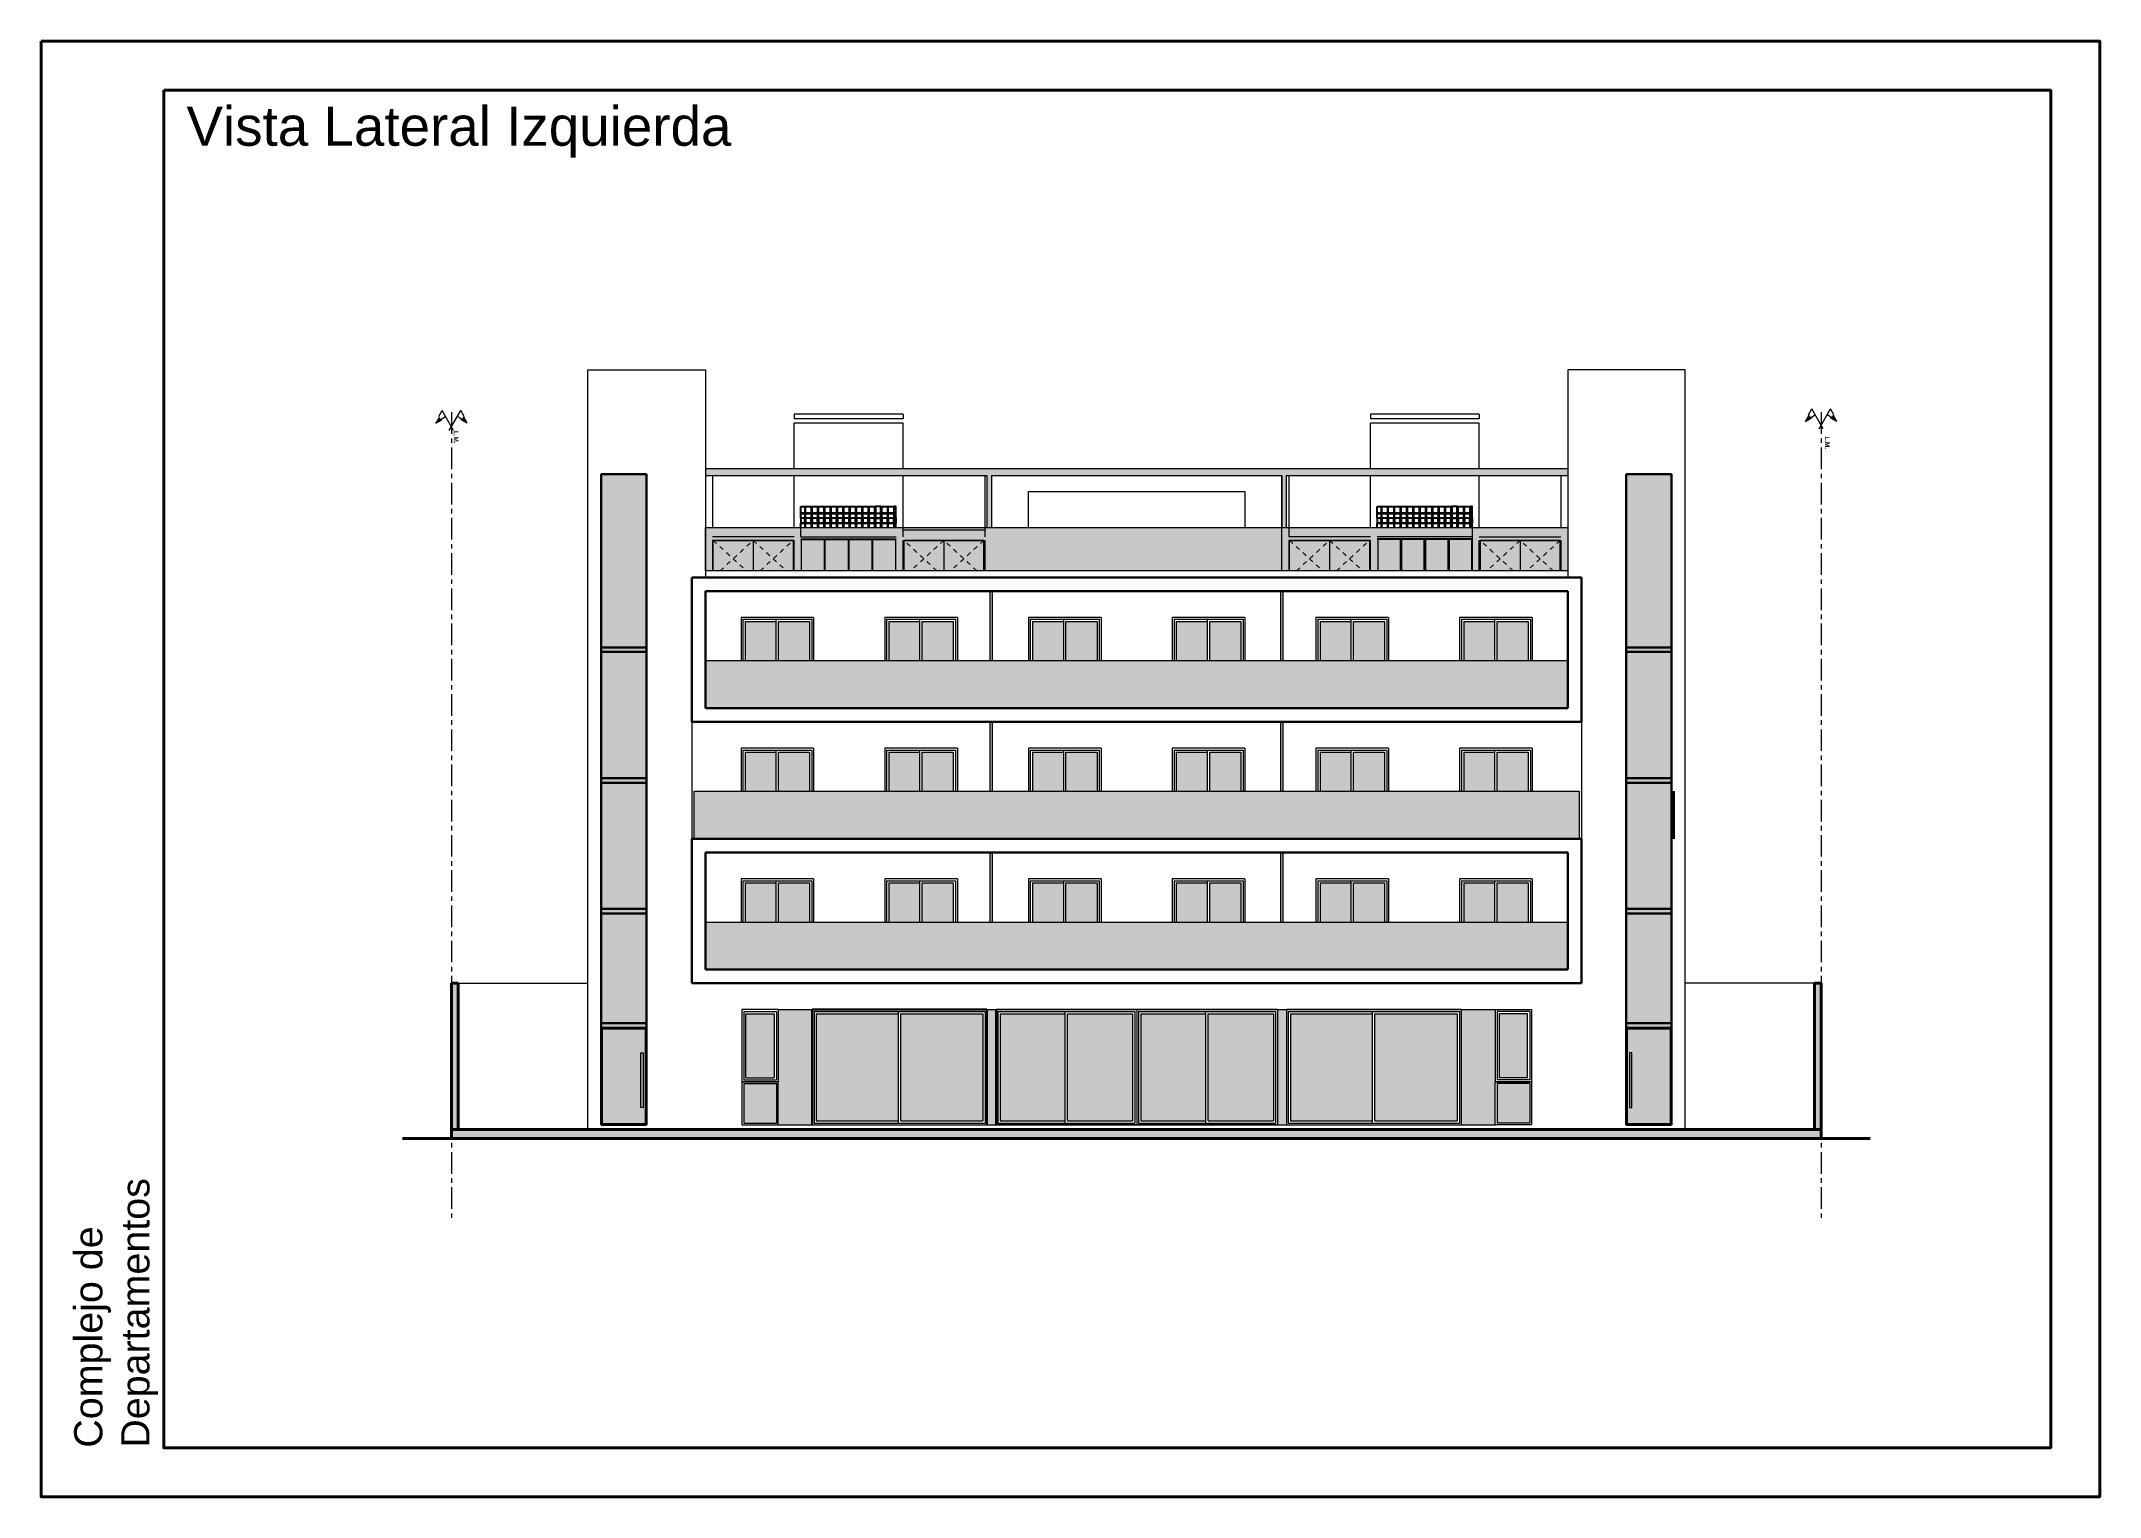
# Model space of a CAD drawing. Header units: millimetres. Extents: x 5985 to 6342, y 1020 to 1088.
# Drawn here: x 5984.6 to 6029.96, y 1054.89 to 1086.97 of the extents above; entities that cross this region are included whole.
import ezdxf

# ---------------------------------------------------------------- set-up
doc = ezdxf.new("R2010")
doc.units = ezdxf.units.MM
doc.linetypes.add('CENTER', pattern=[50.8, 31.75, -6.35, 6.35, -6.35])
doc.linetypes.add('JIS_02_0.7', pattern=[1.35, 0.75, -0.6])
for name, color, linetype, lineweight in [('0.05', 253, 'Continuous', 5), ('02_CIVIL_EXIST', 18, 'Continuous', 30), ('03_CIVIL EXIST A DECLARAR', 6, 'Continuous', 15), ('07_CIVIL VISTAS MEDIA', 251, 'Continuous', 5), ('08_CIVIL VISTAS FINO', 143, 'Continuous', 9), ('09_CIVIL PROYECCIONES', 230, 'Continuous', 5), ('10_CIVIL EJES', 230, 'CENTER', 15), ('12_HATCH', 254, 'Continuous', 9), ('12_TEXTOS', 150, 'Continuous', 40), ('Construccion Seca', 252, 'Continuous', 13), ('MISC MUEBLES', 143, 'Continuous', 9)]:
    doc.layers.add(name, color=color, linetype=linetype, lineweight=lineweight)
doc.layers.add('LADRILLOS', color=6, linetype='Continuous')
doc.styles.add('JDS1', font='GOTHICB.TTF')
doc.styles.add('Swis721 BT', font='swiss.ttf')

msp = doc.modelspace()

# ---------------------------------------------------------------- texts
at = {"layer": '12_TEXTOS', "color": 18, "insert": (5987.8, 1085.526), "char_height": 0.864, "attachment_point": 1, "style": 'Swis721 BT'}
msp.add_mtext_dynamic_manual_height_columns('Vista Lateral Izquierda', width=11.37319, gutter_width=10, heights=[0], dxfattribs=at)
at = {"layer": '12_TEXTOS', "color": 150, "char_height": 0.1, "width": 0.32371, "attachment_point": 7, "rotation": 270, "style": 'JDS1'}
for insert in [(5993.687, 1078.378), (6023.903, 1078.256)]:
    msp.add_mtext('L.M.', dxfattribs=dict(at, insert=insert))
at = {"layer": '12_TEXTOS', "color": 18, "insert": (5985.325, 1055.973), "char_height": 0.62208, "attachment_point": 1, "rotation": 90, "style": 'Swis721 BT'}
msp.add_mtext_dynamic_manual_height_columns('Complejo de Departamentos', width=10.15474, gutter_width=10, heights=[0], dxfattribs=at)

# ---------------------------------------------------------------- blocks, each defined once
blk = doc.blocks.new('vp1')
at = {"layer": '07_CIVIL VISTAS MEDIA'}
for p, q in [((927.12, -19.081), (927.12, -20.031)), ((928.72, -19.081), (927.12, -19.081)), ((928.72, -19.081), (928.72, -20.031))]:
    blk.add_line(p, q, dxfattribs=at)
at = {"layer": '08_CIVIL VISTAS FINO'}
for p, q in [((927.16, -19.121), (928.68, -19.121)), ((927.16, -19.121), (927.16, -20.031)), ((927.21, -19.171), (927.895, -19.171)), ((927.21, -19.171), (927.21, -20.031)), ((927.895, -20.031), (927.895, -19.121)), ((927.945, -19.171), (928.63, -19.171)), ((927.945, -20.031), (927.945, -19.171)), ((928.63, -19.171), (928.63, -20.031)), ((928.68, -19.121), (928.68, -20.031))]:
    blk.add_line(p, q, dxfattribs=at)

# ---------------------------------------------------------------- hatches: boundary and pattern name
at = {"layer": '02_CIVIL_EXIST'}
h = msp.add_hatch(color=251, dxfattribs=at)
h.dxf.hatch_style = 1
h.paths.add_polyline_path([(6005.537, 1074.847), (6005.512, 1074.847), (6005.512, 1073.317), (6005.537, 1073.317)])
h.paths.add_polyline_path([(6005.562, 1074.847), (6005.537, 1074.847), (6005.537, 1073.317), (6005.562, 1073.317)])
h = msp.add_hatch(color=251, dxfattribs=at)
h.dxf.hatch_style = 1
h.paths.add_polyline_path([(6011.937, 1074.847), (6011.912, 1074.847), (6011.912, 1073.317), (6011.937, 1073.317)])
h.paths.add_polyline_path([(6011.962, 1074.847), (6011.937, 1074.847), (6011.937, 1073.317), (6011.962, 1073.317)])
h = msp.add_hatch(color=251, dxfattribs=at)
h.dxf.hatch_style = 1
h.paths.add_polyline_path([(5997.938, 1073.507), (5997.938, 1073.607), (5996.938, 1073.607), (5996.938, 1073.507)])
h = msp.add_hatch(color=251, dxfattribs=at)
h.dxf.hatch_style = 1
h.paths.add_polyline_path([(6019.519, 1073.607), (6020.519, 1073.607), (6020.519, 1073.507), (6019.519, 1073.507)])
h = msp.add_hatch(color=251, dxfattribs=at)
h.dxf.hatch_style = 1
h.paths.add_polyline_path([(6005.537, 1071.967), (6005.512, 1071.967), (6005.512, 1070.437), (6005.537, 1070.437)])
h.paths.add_polyline_path([(6005.562, 1071.967), (6005.537, 1071.967), (6005.537, 1070.437), (6005.562, 1070.437)])
h = msp.add_hatch(color=251, dxfattribs=at)
h.dxf.hatch_style = 1
h.paths.add_polyline_path([(6011.937, 1071.967), (6011.912, 1071.967), (6011.912, 1070.437), (6011.937, 1070.437)])
h.paths.add_polyline_path([(6011.962, 1071.967), (6011.937, 1071.967), (6011.937, 1070.437), (6011.962, 1070.437)])
h = msp.add_hatch(color=251, dxfattribs=at)
h.dxf.hatch_style = 1
h.paths.add_polyline_path([(5997.938, 1070.727), (5996.938, 1070.727), (5996.938, 1070.627), (5997.938, 1070.627)])
h = msp.add_hatch(color=251, dxfattribs=at)
h.dxf.hatch_style = 1
h.paths.add_polyline_path([(6019.519, 1070.727), (6020.519, 1070.727), (6020.519, 1070.627), (6019.519, 1070.627)])
h = msp.add_hatch(color=251, dxfattribs=at)
h.dxf.hatch_style = 1
h.paths.add_polyline_path([(6005.537, 1069.087), (6005.512, 1069.087), (6005.512, 1067.557), (6005.537, 1067.557)])
h.paths.add_polyline_path([(6005.562, 1069.087), (6005.537, 1069.087), (6005.537, 1067.557), (6005.562, 1067.557)])
h = msp.add_hatch(color=251, dxfattribs=at)
h.dxf.hatch_style = 1
h.paths.add_polyline_path([(6011.937, 1069.087), (6011.912, 1069.087), (6011.912, 1067.557), (6011.937, 1067.557)])
h.paths.add_polyline_path([(6011.962, 1069.087), (6011.937, 1069.087), (6011.937, 1067.557), (6011.962, 1067.557)])
h = msp.add_hatch(color=251, dxfattribs=at)
h.dxf.hatch_style = 1
h.paths.add_polyline_path([(5997.938, 1067.747), (5997.938, 1067.847), (5996.938, 1067.847), (5996.938, 1067.747)])
h = msp.add_hatch(color=251, dxfattribs=at)
h.dxf.hatch_style = 1
h.paths.add_polyline_path([(6020.519, 1067.747), (6020.519, 1067.847), (6019.519, 1067.847), (6019.519, 1067.747)])
h = msp.add_hatch(color=251, dxfattribs=at)
h.dxf.hatch_style = 1
h.paths.add_polyline_path([(6000.838, 1064.037), (6000.838, 1063.087), (6001.588, 1063.087), (6001.588, 1065.627), (6000.838, 1065.627)])
h = msp.add_hatch(color=251, dxfattribs=at)
h.dxf.hatch_style = 1
h.paths.add_polyline_path([(6005.638, 1065.627), (6005.438, 1065.627), (6005.438, 1063.087), (6005.638, 1063.087)])
h = msp.add_hatch(color=251, dxfattribs=at)
h.dxf.hatch_style = 1
h.paths.add_polyline_path([(6012.036, 1065.627), (6011.838, 1065.627), (6011.838, 1063.087), (6012.036, 1063.087)])
h = msp.add_hatch(color=251, dxfattribs=at)
h.dxf.hatch_style = 1
h.paths.add_polyline_path([(6015.886, 1063.087), (6016.636, 1063.087), (6016.636, 1064.037), (6016.636, 1065.627), (6015.886, 1065.627)])
h = msp.add_hatch(color=251, dxfattribs=at)
h.dxf.hatch_style = 1
h.paths.add_polyline_path([(5997.938, 1065.327), (5996.938, 1065.327), (5996.938, 1065.227), (5997.938, 1065.227)])
h = msp.add_hatch(color=251, dxfattribs=at)
h.dxf.hatch_style = 1
h.paths.add_polyline_path([(6020.519, 1065.227), (6020.519, 1065.327), (6019.519, 1065.327), (6019.519, 1065.227)])
h = msp.add_hatch(color=251, dxfattribs=at)
h.dxf.hatch_style = 1
h.paths.add_polyline_path([(5997.862, 1064.673), (5997.812, 1064.673), (5997.812, 1063.473), (5997.862, 1063.473)])
h = msp.add_hatch(color=251, dxfattribs=at)
h.dxf.hatch_style = 1
h.paths.add_polyline_path([(6019.595, 1063.473), (6019.645, 1063.473), (6019.645, 1064.673), (6019.595, 1064.673)])
at = {"layer": '03_CIVIL EXIST A DECLARAR'}
h = msp.add_hatch(color=251, dxfattribs=at)
h.dxf.hatch_style = 1
h.paths.add_polyline_path([(6018.236, 1077.547), (5999.238, 1077.547), (5999.238, 1077.397), (6005.436, 1077.397), (6005.436, 1076.247), (6005.536, 1076.247), (6005.536, 1077.397), (6011.933, 1077.397), (6011.933, 1076.247), (6012.033, 1076.247), (6012.033, 1077.397), (6018.236, 1077.397)])
at = {"layer": '07_CIVIL VISTAS MEDIA'}
h = msp.add_hatch(color=18, dxfattribs=at)
h.dxf.hatch_style = 1
h.paths.add_polyline_path([(5993.638, 1062.987), (5993.788, 1062.987), (5993.788, 1066.207), (5993.638, 1066.207)])
h.paths.add_polyline_path([(6023.819, 1066.207), (6023.669, 1066.207), (6023.669, 1062.987), (6023.819, 1062.987)])
h = msp.add_hatch(color=18, dxfattribs=at)
h.dxf.hatch_style = 1
h.paths.add_polyline_path([(6023.819, 1062.987), (5993.638, 1062.987), (5993.638, 1062.787), (6023.819, 1062.787)])
at = {"layer": '12_HATCH', "linetype": 'ByBlock', "lineweight": 9}
h = msp.add_hatch(dxfattribs=at)
h.set_pattern_fill('LINE', color=256, scale=0.09375, angle=420, style=0)
h.set_pattern_definition([(120, (6017.79526, 1497.655313), (0.0101487352, 0.005859375), [])])
h.paths.add_polyline_path([(5993.368, 1078.679), (5993.396, 1078.63), (5993.417, 1078.643), (5993.427, 1078.626), (5993.292, 1078.549)])
h = msp.add_hatch(dxfattribs=at)
h.set_pattern_fill('LINE', color=256, scale=0.09375, angle=420, style=0)
h.set_pattern_definition([(60, (5944.101842, 1497.655313), (-0.0101487352, 0.005859375), [])])
h.paths.add_polyline_path([(5993.983, 1078.549), (5993.849, 1078.626), (5993.858, 1078.643), (5993.88, 1078.63), (5993.908, 1078.679)])
h = msp.add_hatch(dxfattribs=at)
h.set_pattern_fill('LINE', color=256, scale=0.09375, angle=600, style=0)
h.set_pattern_definition([(240, (6073.355361, 656.3911), (0.0101487352, -0.005859375), [])])
h.paths.add_polyline_path([(6023.474, 1078.585), (6023.608, 1078.663), (6023.599, 1078.679), (6023.577, 1078.667), (6023.549, 1078.715)])
h = msp.add_hatch(dxfattribs=at)
h.set_pattern_fill('LINE', color=256, scale=0.09375, angle=600, style=0)
h.set_pattern_definition([(300, (5999.661942, 656.3911), (-0.0101487352, -0.005859375), [])])
h.paths.add_polyline_path([(6024.09, 1078.715), (6024.061, 1078.667), (6024.04, 1078.679), (6024.03, 1078.663), (6024.165, 1078.585)])
at = {"layer": '12_HATCH'}
h = msp.add_hatch(color=143, dxfattribs=at)
h.dxf.hatch_style = 1
h.paths.add_polyline_path([(5996.938, 1073.607), (5997.938, 1073.607), (5997.938, 1077.427), (5996.938, 1077.427)])
h = msp.add_hatch(color=143, dxfattribs=at)
h.dxf.hatch_style = 1
h.paths.add_polyline_path([(6019.519, 1073.607), (6020.519, 1073.607), (6020.519, 1077.427), (6019.519, 1077.427)])
h = msp.add_hatch(color=143, dxfattribs=at)
h.dxf.hatch_style = 1
h.paths.add_polyline_path([(6018.236, 1075.297), (6018.236, 1076.247), (5999.238, 1076.247), (5999.238, 1075.297)])
h = msp.add_hatch(color=143, dxfattribs=at)
h.dxf.hatch_style = 1
h.paths.add_polyline_path([(6000.794, 1074.177), (6000.109, 1074.177), (6000.109, 1073.317), (6000.794, 1073.317)])
h = msp.add_hatch(color=143, dxfattribs=at)
h.dxf.hatch_style = 1
h.paths.add_polyline_path([(6001.529, 1074.177), (6000.844, 1074.177), (6000.844, 1073.317), (6001.529, 1073.317)])
h = msp.add_hatch(color=143, dxfattribs=at)
h.dxf.hatch_style = 1
h.paths.add_polyline_path([(6003.961, 1074.177), (6003.276, 1074.177), (6003.276, 1073.317), (6003.961, 1073.317)])
h = msp.add_hatch(color=143, dxfattribs=at)
h.dxf.hatch_style = 1
h.paths.add_polyline_path([(6004.696, 1074.177), (6004.011, 1074.177), (6004.011, 1073.317), (6004.696, 1073.317)])
h = msp.add_hatch(color=143, dxfattribs=at)
h.dxf.hatch_style = 1
h.paths.add_polyline_path([(6007.128, 1074.177), (6006.443, 1074.177), (6006.443, 1073.317), (6007.128, 1073.317)])
h = msp.add_hatch(color=143, dxfattribs=at)
h.dxf.hatch_style = 1
h.paths.add_polyline_path([(6007.863, 1074.177), (6007.178, 1074.177), (6007.178, 1073.317), (6007.863, 1073.317)])
h = msp.add_hatch(color=143, dxfattribs=at)
h.dxf.hatch_style = 1
h.paths.add_polyline_path([(6010.295, 1074.177), (6009.61, 1074.177), (6009.61, 1073.317), (6010.295, 1073.317)])
h = msp.add_hatch(color=143, dxfattribs=at)
h.dxf.hatch_style = 1
h.paths.add_polyline_path([(6011.03, 1074.177), (6010.345, 1074.177), (6010.345, 1073.317), (6011.03, 1073.317)])
h = msp.add_hatch(color=143, dxfattribs=at)
h.dxf.hatch_style = 1
h.paths.add_polyline_path([(6013.462, 1074.177), (6012.777, 1074.177), (6012.777, 1073.317), (6013.462, 1073.317)])
h = msp.add_hatch(color=143, dxfattribs=at)
h.dxf.hatch_style = 1
h.paths.add_polyline_path([(6014.197, 1074.177), (6013.512, 1074.177), (6013.512, 1073.317), (6014.197, 1073.317)])
h = msp.add_hatch(color=143, dxfattribs=at)
h.dxf.hatch_style = 1
h.paths.add_polyline_path([(6016.627, 1074.177), (6015.942, 1074.177), (6015.942, 1073.317), (6016.627, 1073.317)])
h = msp.add_hatch(color=143, dxfattribs=at)
h.dxf.hatch_style = 1
h.paths.add_polyline_path([(6017.362, 1074.177), (6016.677, 1074.177), (6016.677, 1073.317), (6017.362, 1073.317)])
h = msp.add_hatch(color=143, dxfattribs=at)
h.dxf.hatch_style = 1
h.paths.add_polyline_path([(5997.938, 1073.507), (5996.938, 1073.507), (5996.938, 1071.967), (5996.938, 1070.727), (5997.938, 1070.727)])
h = msp.add_hatch(color=143, dxfattribs=at)
h.dxf.hatch_style = 1
h.paths.add_polyline_path([(5999.236, 1073.317), (5999.236, 1072.267), (6018.236, 1072.267), (6018.236, 1073.317)])
h = msp.add_hatch(color=143, dxfattribs=at)
h.dxf.hatch_style = 1
h.paths.add_polyline_path([(6019.519, 1073.507), (6020.519, 1073.507), (6020.519, 1071.967), (6020.519, 1070.727), (6019.519, 1070.727)])
h = msp.add_hatch(color=143, dxfattribs=at)
h.dxf.hatch_style = 1
h.paths.add_polyline_path([(6000.794, 1071.297), (6000.109, 1071.297), (6000.109, 1070.437), (6000.794, 1070.437)])
h = msp.add_hatch(color=143, dxfattribs=at)
h.dxf.hatch_style = 1
h.paths.add_polyline_path([(6001.529, 1071.297), (6000.844, 1071.297), (6000.844, 1070.437), (6001.529, 1070.437)])
h = msp.add_hatch(color=143, dxfattribs=at)
h.dxf.hatch_style = 1
h.paths.add_polyline_path([(6003.961, 1071.297), (6003.276, 1071.297), (6003.276, 1070.437), (6003.961, 1070.437)])
h = msp.add_hatch(color=143, dxfattribs=at)
h.dxf.hatch_style = 1
h.paths.add_polyline_path([(6004.696, 1071.297), (6004.011, 1071.297), (6004.011, 1070.437), (6004.696, 1070.437)])
h = msp.add_hatch(color=143, dxfattribs=at)
h.dxf.hatch_style = 1
h.paths.add_polyline_path([(6007.128, 1071.297), (6006.443, 1071.297), (6006.443, 1070.437), (6007.128, 1070.437)])
h = msp.add_hatch(color=143, dxfattribs=at)
h.dxf.hatch_style = 1
h.paths.add_polyline_path([(6007.863, 1071.297), (6007.178, 1071.297), (6007.178, 1070.437), (6007.863, 1070.437)])
h = msp.add_hatch(color=143, dxfattribs=at)
h.dxf.hatch_style = 1
h.paths.add_polyline_path([(6010.295, 1071.297), (6009.61, 1071.297), (6009.61, 1070.437), (6010.295, 1070.437)])
h = msp.add_hatch(color=143, dxfattribs=at)
h.dxf.hatch_style = 1
h.paths.add_polyline_path([(6011.03, 1071.297), (6010.345, 1071.297), (6010.345, 1070.437), (6011.03, 1070.437)])
h = msp.add_hatch(color=143, dxfattribs=at)
h.dxf.hatch_style = 1
h.paths.add_polyline_path([(6013.462, 1071.297), (6012.777, 1071.297), (6012.777, 1070.437), (6013.462, 1070.437)])
h = msp.add_hatch(color=143, dxfattribs=at)
h.dxf.hatch_style = 1
h.paths.add_polyline_path([(6014.197, 1071.297), (6013.512, 1071.297), (6013.512, 1070.437), (6014.197, 1070.437)])
h = msp.add_hatch(color=143, dxfattribs=at)
h.dxf.hatch_style = 1
h.paths.add_polyline_path([(6016.627, 1071.297), (6015.942, 1071.297), (6015.942, 1070.437), (6016.627, 1070.437)])
h = msp.add_hatch(color=143, dxfattribs=at)
h.dxf.hatch_style = 1
h.paths.add_polyline_path([(6017.362, 1071.297), (6016.677, 1071.297), (6016.677, 1070.437), (6017.362, 1070.437)])
h = msp.add_hatch(color=143, dxfattribs=at)
h.dxf.hatch_style = 1
h.paths.add_polyline_path([(5996.938, 1067.847), (5997.938, 1067.847), (5997.938, 1070.627), (5996.938, 1070.627)])
h = msp.add_hatch(color=143, dxfattribs=at)
h.dxf.hatch_style = 1
h.paths.add_polyline_path([(6020.519, 1070.627), (6019.519, 1070.627), (6019.519, 1067.847), (6020.519, 1067.847)])
h = msp.add_hatch(color=143, dxfattribs=at)
h.dxf.hatch_style = 1
h.paths.add_polyline_path([(6018.486, 1070.437), (5998.986, 1070.437), (5998.986, 1069.387), (6018.486, 1069.387)])
h = msp.add_hatch(color=143, dxfattribs=at)
h.dxf.hatch_style = 1
h.paths.add_polyline_path([(6000.794, 1068.417), (6000.109, 1068.417), (6000.109, 1067.557), (6000.794, 1067.557)])
h = msp.add_hatch(color=143, dxfattribs=at)
h.dxf.hatch_style = 1
h.paths.add_polyline_path([(6001.529, 1068.417), (6000.844, 1068.417), (6000.844, 1067.557), (6001.529, 1067.557)])
h = msp.add_hatch(color=143, dxfattribs=at)
h.dxf.hatch_style = 1
h.paths.add_polyline_path([(6003.961, 1068.417), (6003.276, 1068.417), (6003.276, 1067.557), (6003.961, 1067.557)])
h = msp.add_hatch(color=143, dxfattribs=at)
h.dxf.hatch_style = 1
h.paths.add_polyline_path([(6004.696, 1068.417), (6004.011, 1068.417), (6004.011, 1067.557), (6004.696, 1067.557)])
h = msp.add_hatch(color=143, dxfattribs=at)
h.dxf.hatch_style = 1
h.paths.add_polyline_path([(6007.128, 1068.417), (6006.443, 1068.417), (6006.443, 1067.557), (6007.128, 1067.557)])
h = msp.add_hatch(color=143, dxfattribs=at)
h.dxf.hatch_style = 1
h.paths.add_polyline_path([(6007.863, 1068.417), (6007.178, 1068.417), (6007.178, 1067.557), (6007.863, 1067.557)])
h = msp.add_hatch(color=143, dxfattribs=at)
h.dxf.hatch_style = 1
h.paths.add_polyline_path([(6010.295, 1068.417), (6009.61, 1068.417), (6009.61, 1067.557), (6010.295, 1067.557)])
h = msp.add_hatch(color=143, dxfattribs=at)
h.dxf.hatch_style = 1
h.paths.add_polyline_path([(6011.03, 1068.417), (6010.345, 1068.417), (6010.345, 1067.557), (6011.03, 1067.557)])
h = msp.add_hatch(color=143, dxfattribs=at)
h.dxf.hatch_style = 1
h.paths.add_polyline_path([(6013.462, 1068.417), (6012.777, 1068.417), (6012.777, 1067.557), (6013.462, 1067.557)])
h = msp.add_hatch(color=143, dxfattribs=at)
h.dxf.hatch_style = 1
h.paths.add_polyline_path([(6014.197, 1068.417), (6013.512, 1068.417), (6013.512, 1067.557), (6014.197, 1067.557)])
h = msp.add_hatch(color=143, dxfattribs=at)
h.dxf.hatch_style = 1
h.paths.add_polyline_path([(6016.627, 1068.417), (6015.942, 1068.417), (6015.942, 1067.557), (6016.627, 1067.557)])
h = msp.add_hatch(color=143, dxfattribs=at)
h.dxf.hatch_style = 1
h.paths.add_polyline_path([(6017.362, 1068.417), (6016.677, 1068.417), (6016.677, 1067.557), (6017.362, 1067.557)])
h = msp.add_hatch(color=143, dxfattribs=at)
h.dxf.hatch_style = 1
h.paths.add_polyline_path([(5996.938, 1065.327), (5997.938, 1065.327), (5997.938, 1067.747), (5996.938, 1067.747)])
h = msp.add_hatch(color=143, dxfattribs=at)
h.dxf.hatch_style = 1
h.paths.add_polyline_path([(6018.236, 1067.557), (5999.236, 1067.557), (5999.236, 1066.507), (6018.236, 1066.507)])
h = msp.add_hatch(color=143, dxfattribs=at)
h.dxf.hatch_style = 1
h.paths.add_polyline_path([(6020.519, 1067.747), (6019.519, 1067.747), (6019.519, 1065.327), (6020.519, 1065.327)])
h = msp.add_hatch(color=143, dxfattribs=at)
h.dxf.hatch_style = 1
h.paths.add_polyline_path([(6000.748, 1065.537), (6000.123, 1065.537), (6000.123, 1064.127), (6000.748, 1064.127)])
h = msp.add_hatch(color=143, dxfattribs=at)
h.dxf.hatch_style = 1
h.paths.add_polyline_path([(6001.678, 1063.177), (6003.488, 1063.177), (6003.488, 1065.537), (6001.678, 1065.537)])
h = msp.add_hatch(color=143, dxfattribs=at)
h.dxf.hatch_style = 1
h.paths.add_polyline_path([(6005.348, 1065.537), (6003.538, 1065.537), (6003.538, 1063.177), (6005.348, 1063.177)])
h = msp.add_hatch(color=143, dxfattribs=at)
h.dxf.hatch_style = 1
h.paths.add_polyline_path([(6007.163, 1065.537), (6005.728, 1065.537), (6005.728, 1063.177), (6007.163, 1063.177)])
h = msp.add_hatch(color=143, dxfattribs=at)
h.dxf.hatch_style = 1
h.paths.add_polyline_path([(6007.213, 1063.177), (6008.648, 1063.177), (6008.648, 1065.537), (6007.213, 1065.537)])
h = msp.add_hatch(color=143, dxfattribs=at)
h.dxf.hatch_style = 1
h.paths.add_polyline_path([(6010.263, 1065.537), (6008.828, 1065.537), (6008.828, 1063.177), (6010.263, 1063.177)])
h = msp.add_hatch(color=143, dxfattribs=at)
h.dxf.hatch_style = 1
h.paths.add_polyline_path([(6010.313, 1063.177), (6011.748, 1063.177), (6011.748, 1065.537), (6010.313, 1065.537)])
h = msp.add_hatch(color=143, dxfattribs=at)
h.dxf.hatch_style = 1
h.paths.add_polyline_path([(6012.126, 1063.177), (6013.936, 1063.177), (6013.936, 1065.537), (6012.126, 1065.537)])
h = msp.add_hatch(color=143, dxfattribs=at)
h.dxf.hatch_style = 1
h.paths.add_polyline_path([(6015.796, 1065.537), (6013.986, 1065.537), (6013.986, 1063.177), (6015.796, 1063.177)])
h = msp.add_hatch(color=143, dxfattribs=at)
h.dxf.hatch_style = 1
h.paths.add_polyline_path([(6017.351, 1065.537), (6016.726, 1065.537), (6016.726, 1064.127), (6017.351, 1064.127)])
h = msp.add_hatch(color=143, dxfattribs=at)
h.dxf.hatch_style = 1
h.paths.add_polyline_path([(5996.951, 1063.101), (5997.919, 1063.101), (5997.919, 1065.212), (5996.951, 1065.212)])
h.paths.add_polyline_path([(5997.812, 1064.673), (5997.862, 1064.673), (5997.862, 1063.473), (5997.812, 1063.473)], flags=16)
h = msp.add_hatch(color=143, dxfattribs=at)
h.dxf.hatch_style = 1
h.paths.add_polyline_path([(6020.506, 1065.212), (6019.538, 1065.212), (6019.538, 1063.101), (6020.506, 1063.101)])
h.paths.add_polyline_path([(6019.645, 1063.473), (6019.595, 1063.473), (6019.595, 1064.673), (6019.645, 1064.673)], flags=16)
h = msp.add_hatch(color=143, dxfattribs=at)
h.dxf.hatch_style = 1
h.paths.add_polyline_path([(6000.798, 1063.127), (6000.798, 1063.997), (6000.078, 1063.997), (6000.078, 1063.127)])
h = msp.add_hatch(color=143, dxfattribs=at)
h.dxf.hatch_style = 1
h.paths.add_polyline_path([(6017.396, 1063.997), (6016.676, 1063.997), (6016.676, 1063.127), (6017.396, 1063.127)])

# ---------------------------------------------------------------- linework, layer by layer
at = {"layer": '0.05'}
for p, q in [((6003.588, 1078.747), (6001.188, 1078.747)), ((6001.188, 1078.747), (6001.188, 1078.647)), ((6003.588, 1078.747), (6003.588, 1078.647)), ((6016.286, 1078.747), (6013.886, 1078.747)), ((6013.886, 1078.747), (6013.886, 1078.647)), ((6016.286, 1078.747), (6016.286, 1078.647)), ((6003.588, 1078.647), (6001.188, 1078.647)), ((6001.188, 1077.547), (6001.188, 1078.547)), ((6003.588, 1078.547), (6001.188, 1078.547)), ((6003.588, 1077.547), (6003.588, 1078.547)), ((6016.286, 1078.647), (6013.886, 1078.647)), ((6013.886, 1077.547), (6013.886, 1078.547)), ((6016.286, 1078.547), (6013.886, 1078.547)), ((6016.286, 1077.547), (6016.286, 1078.547)), ((5999.388, 1077.397), (5999.388, 1076.247)), ((6001.188, 1076.247), (6001.188, 1077.397)), ((6003.588, 1076.047), (6003.588, 1077.397)), ((6003.588, 1076.247), (6003.588, 1077.397)), ((6013.886, 1076.247), (6013.886, 1077.397)), ((6013.886, 1076.247), (6013.886, 1077.397)), ((6016.286, 1076.247), (6016.286, 1077.397)), ((6018.086, 1077.397), (6018.086, 1076.247)), ((6001.338, 1076.247), (6001.338, 1076.712)), ((6001.338, 1076.047), (6001.338, 1076.712)), ((6014.036, 1076.247), (6014.036, 1076.712)), ((6016.136, 1075.297), (6016.136, 1076.712)), ((6016.136, 1076.247), (6016.136, 1076.712)), ((6005.512, 1073.317), (6005.512, 1074.847)), ((6005.562, 1073.317), (6005.562, 1074.847)), ((6011.912, 1073.317), (6011.912, 1074.847)), ((6011.962, 1073.317), (6011.962, 1074.847)), ((6005.512, 1070.437), (6005.512, 1071.967)), ((6005.562, 1070.437), (6005.562, 1071.967)), ((6011.912, 1070.437), (6011.912, 1071.967)), ((6011.962, 1070.437), (6011.962, 1071.967)), ((6005.512, 1067.557), (6005.512, 1069.087)), ((6005.562, 1067.557), (6005.562, 1069.087)), ((6011.912, 1067.557), (6011.912, 1069.087)), ((6011.962, 1067.557), (6011.962, 1069.087)), ((5993.788, 1066.207), (5996.638, 1066.207)), ((6023.669, 1066.207), (6020.819, 1066.207))]:
    msp.add_line(p, q, dxfattribs=at)
for points in [[(6001.338, 1076.712), (6003.438, 1076.712)], [(6016.136, 1076.712), (6014.036, 1076.712)]]:
    msp.add_lwpolyline(points, dxfattribs=at)
at = {"layer": '02_CIVIL_EXIST'}
for p, q in [((5997.938, 1077.427), (5996.938, 1077.427)), ((5996.938, 1077.427), (5996.938, 1063.087)), ((5997.938, 1063.087), (5997.938, 1077.427)), ((6019.519, 1063.087), (6019.519, 1077.427)), ((6019.519, 1077.427), (6020.519, 1077.427)), ((6020.519, 1077.427), (6020.519, 1063.087)), ((5996.938, 1075.147), (5996.938, 1071.967)), ((5998.936, 1075.147), (6018.436, 1075.147)), ((5998.936, 1075.147), (5998.936, 1071.967)), ((5999.286, 1075.147), (6018.536, 1075.147)), ((6018.536, 1075.147), (6018.536, 1071.967)), ((6020.519, 1075.147), (6020.519, 1071.967)), ((5999.236, 1074.847), (5999.236, 1072.267)), ((5999.236, 1074.847), (6018.236, 1074.847)), ((6018.236, 1074.847), (6018.236, 1072.267)), ((5997.938, 1073.607), (5996.938, 1073.607)), ((5996.938, 1073.507), (5997.938, 1073.507)), ((6019.519, 1073.607), (6020.519, 1073.607)), ((6020.519, 1073.507), (6019.519, 1073.507)), ((5998.936, 1071.967), (6018.536, 1071.967)), ((5999.236, 1072.267), (6018.236, 1072.267)), ((5997.938, 1070.727), (5996.938, 1070.727)), ((5996.938, 1070.627), (5997.938, 1070.627)), ((6019.519, 1070.727), (6020.519, 1070.727)), ((6020.519, 1070.627), (6019.519, 1070.627)), ((6020.569, 1070.437), (6020.569, 1069.387)), ((5996.938, 1066.207), (5996.938, 1069.387)), ((5998.936, 1069.387), (5998.936, 1066.207)), ((5998.936, 1069.387), (6018.536, 1069.387)), ((6018.536, 1069.387), (6018.536, 1066.207)), ((6020.519, 1066.207), (6020.519, 1069.387)), ((5999.236, 1069.087), (5999.236, 1066.507)), ((5999.236, 1069.087), (6018.236, 1069.087)), ((6018.236, 1069.087), (6018.236, 1066.507)), ((5997.938, 1067.847), (5996.938, 1067.847)), ((6019.519, 1067.847), (6020.519, 1067.847)), ((5996.938, 1067.747), (5997.938, 1067.747)), ((6020.519, 1067.747), (6019.519, 1067.747)), ((5999.236, 1066.507), (6018.236, 1066.507)), ((5998.936, 1066.207), (6018.536, 1066.207)), ((6001.588, 1063.087), (6001.588, 1065.627)), ((6001.588, 1065.627), (6005.438, 1065.627)), ((6005.438, 1065.627), (6005.438, 1063.087)), ((6005.638, 1065.627), (6005.638, 1063.087)), ((5997.938, 1065.327), (5996.938, 1065.327)), ((5996.938, 1065.227), (5997.938, 1065.227)), ((6019.519, 1065.327), (6020.519, 1065.327)), ((6020.519, 1065.227), (6019.519, 1065.227)), ((5996.938, 1063.087), (5997.938, 1063.087)), ((6020.519, 1063.087), (6019.519, 1063.087)), ((6019.936, 1062.987), (6023.819, 1062.987))]:
    msp.add_line(p, q, dxfattribs=at)
at = {"layer": '02_CIVIL_EXIST', "lineweight": 40}
for p, q in [((5993.638, 1062.787), (5993.638, 1066.207)), ((5993.788, 1066.207), (5993.638, 1066.207)), ((5993.788, 1062.987), (5993.788, 1066.207)), ((6023.669, 1062.987), (6023.669, 1066.207)), ((6023.669, 1066.207), (6023.819, 1066.207)), ((6023.819, 1062.787), (6023.819, 1066.207)), ((5992.557, 1062.787), (6024.9, 1062.787)), ((5993.638, 1062.987), (6023.819, 1062.987)), ((5993.638, 1062.987), (5993.638, 1062.787)), ((6023.819, 1062.787), (6023.819, 1062.987))]:
    msp.add_line(p, q, dxfattribs=at)
for points in [[(5984.598, 1086.967), (6029.958, 1086.967), (6029.958, 1054.891), (5984.598, 1054.891)], [(5987.298, 1085.887), (6028.878, 1085.887), (6028.878, 1055.971), (5987.298, 1055.971)]]:
    msp.add_lwpolyline(points, close=True, dxfattribs=at)
at = {"layer": '02_CIVIL_EXIST'}
for points in [[(5996.951, 1065.212), (5997.919, 1065.212), (5997.919, 1063.101), (5996.951, 1063.101)], [(6020.506, 1065.212), (6019.538, 1065.212), (6019.538, 1063.101), (6020.506, 1063.101)], [(6020.506, 1065.212), (6019.538, 1065.212), (6019.538, 1063.101), (6020.506, 1063.101)]]:
    msp.add_lwpolyline(points, close=True, dxfattribs=at)
at = {"layer": '03_CIVIL EXIST A DECLARAR'}
for p, q in [((5999.238, 1077.547), (6018.236, 1077.547)), ((5999.238, 1077.397), (6005.436, 1077.397)), ((6005.436, 1077.397), (6005.436, 1076.247)), ((6005.536, 1077.397), (6011.933, 1077.397)), ((6005.536, 1077.397), (6005.536, 1076.247)), ((6011.933, 1077.397), (6011.933, 1076.247)), ((6012.033, 1077.397), (6018.236, 1077.397)), ((6012.033, 1077.397), (6012.033, 1076.247)), ((5999.236, 1073.317), (6018.236, 1073.317)), ((5998.936, 1071.967), (5998.936, 1069.387)), ((6018.536, 1071.967), (6018.536, 1069.387)), ((6020.519, 1071.967), (6020.519, 1069.387)), ((5998.986, 1069.387), (5998.986, 1070.437)), ((5998.986, 1070.437), (6018.486, 1070.437)), ((6018.486, 1070.437), (6018.486, 1069.387)), ((5999.236, 1067.557), (6018.236, 1067.557))]:
    msp.add_line(p, q, dxfattribs=at)
msp.add_lwpolyline([(5999.238, 1076.247), (6018.236, 1076.247), (6018.236, 1075.297), (5999.238, 1075.297)], close=True, dxfattribs=at)
at = {"layer": '07_CIVIL VISTAS MEDIA'}
for p, q in [((5996.638, 1079.727), (5999.238, 1079.727)), ((5996.638, 1079.727), (5996.638, 1062.987)), ((5999.238, 1079.727), (5999.238, 1075.147)), ((6020.819, 1079.727), (6018.236, 1079.727)), ((6018.236, 1079.727), (6018.236, 1075.147)), ((6020.819, 1062.987), (6020.819, 1079.727)), ((6005.388, 1077.397), (6005.388, 1076.047)), ((6011.933, 1075.297), (6011.933, 1077.397)), ((6012.086, 1077.397), (6012.086, 1076.047)), ((6006.353, 1076.247), (6006.353, 1077.047)), ((6006.353, 1077.047), (6011.12, 1077.047)), ((6011.12, 1077.047), (6011.12, 1076.247)), ((6003.438, 1076.247), (6003.438, 1076.712)), ((6001.188, 1076.047), (5999.388, 1076.047)), ((6001.188, 1075.967), (5999.388, 1075.967)), ((5999.388, 1075.967), (5999.388, 1075.297)), ((6001.188, 1075.297), (6001.188, 1075.967)), ((6001.338, 1076.047), (6003.438, 1076.047)), ((6001.338, 1075.997), (6003.438, 1075.997)), ((6002.913, 1075.997), (6002.913, 1075.297)), ((6003.588, 1076.197), (6005.388, 1076.197)), ((6003.588, 1075.297), (6003.588, 1075.967)), ((6003.588, 1075.297), (6003.588, 1075.967)), ((6003.588, 1075.967), (6005.388, 1075.967)), ((6005.388, 1075.967), (6005.388, 1075.297)), ((6013.886, 1076.047), (6012.086, 1076.047)), ((6013.886, 1075.967), (6012.086, 1075.967)), ((6012.086, 1075.967), (6012.086, 1075.297)), ((6013.886, 1075.297), (6013.886, 1075.967)), ((6013.886, 1075.297), (6013.886, 1075.967)), ((6016.136, 1076.047), (6014.036, 1076.047)), ((6016.136, 1075.997), (6014.036, 1075.997)), ((6014.561, 1075.997), (6014.561, 1075.297)), ((6016.286, 1076.047), (6018.086, 1076.047)), ((6016.286, 1075.297), (6016.286, 1075.967)), ((6016.286, 1075.967), (6018.086, 1075.967)), ((6018.086, 1075.967), (6018.086, 1075.297)), ((6000.038, 1065.627), (6000.038, 1064.037)), ((6000.838, 1065.627), (6000.038, 1065.627)), ((6000.838, 1065.627), (6000.838, 1064.037)), ((6000.838, 1065.627), (6001.588, 1065.627)), ((6005.438, 1065.627), (6001.588, 1065.627)), ((6005.438, 1065.627), (6005.638, 1065.627)), ((6005.638, 1065.627), (6011.838, 1065.627)), ((6008.738, 1065.627), (6005.638, 1065.627)), ((6011.838, 1065.627), (6008.738, 1065.627)), ((6011.838, 1065.627), (6012.036, 1065.627)), ((6013.961, 1065.627), (6012.036, 1065.627)), ((6012.038, 1065.627), (6015.886, 1065.627)), ((6015.886, 1065.627), (6013.961, 1065.627)), ((6015.886, 1065.627), (6016.636, 1065.627)), ((6016.636, 1065.627), (6016.636, 1064.037)), ((6016.636, 1065.627), (6017.436, 1065.627)), ((6017.436, 1065.627), (6017.436, 1064.037)), ((5997.812, 1063.473), (5997.812, 1064.673)), ((5997.812, 1064.673), (5997.862, 1064.673)), ((5997.862, 1064.673), (5997.862, 1063.473)), ((6019.645, 1064.673), (6019.595, 1064.673)), ((6019.595, 1064.673), (6019.595, 1063.473)), ((6019.645, 1063.473), (6019.645, 1064.673)), ((6000.038, 1064.037), (6000.838, 1064.037)), ((6000.838, 1064.037), (6000.038, 1064.037)), ((6000.038, 1064.037), (6000.038, 1063.087)), ((6000.838, 1063.087), (6000.838, 1064.037)), ((6017.436, 1064.037), (6016.636, 1064.037)), ((6016.636, 1064.037), (6017.436, 1064.037)), ((6016.636, 1063.087), (6016.636, 1064.037)), ((6017.436, 1064.037), (6017.436, 1063.087)), ((5997.862, 1063.473), (5997.812, 1063.473)), ((6019.595, 1063.473), (6019.645, 1063.473)), ((6000.038, 1063.087), (6000.838, 1063.087)), ((6000.838, 1063.087), (6001.588, 1063.087)), ((6001.588, 1063.087), (6005.438, 1063.087)), ((6005.438, 1063.087), (6005.638, 1063.087)), ((6005.638, 1063.087), (6008.738, 1063.087)), ((6005.638, 1063.087), (6011.838, 1063.087)), ((6008.738, 1063.087), (6005.638, 1063.087)), ((6008.738, 1063.087), (6011.838, 1063.087)), ((6011.838, 1063.087), (6008.738, 1063.087)), ((6011.838, 1063.087), (6012.036, 1063.087)), ((6012.036, 1063.087), (6013.961, 1063.087)), ((6013.961, 1063.087), (6015.886, 1063.087)), ((6015.886, 1063.087), (6016.636, 1063.087)), ((6017.436, 1063.087), (6016.636, 1063.087))]:
    msp.add_line(p, q, dxfattribs=at)
for points in [[(6001.35, 1075.297), (6001.35, 1075.984), (6001.851, 1075.984), (6001.851, 1075.297)], [(6002.4, 1075.297), (6002.4, 1075.984), (6002.901, 1075.984), (6002.901, 1075.297)], [(6002.925, 1075.297), (6002.925, 1075.984), (6003.426, 1075.984), (6003.426, 1075.297)], [(6014.549, 1075.297), (6014.549, 1075.984), (6014.048, 1075.984), (6014.048, 1075.297)], [(6015.074, 1075.297), (6015.074, 1075.984), (6014.573, 1075.984), (6014.573, 1075.297)], [(6016.124, 1075.297), (6016.124, 1075.984), (6015.623, 1075.984), (6015.623, 1075.297)]]:
    msp.add_lwpolyline(points, dxfattribs=at)
at = {"layer": '08_CIVIL VISTAS FINO'}
for p, q in [((6000.078, 1065.587), (6000.798, 1065.587)), ((6000.078, 1065.587), (6000.078, 1064.077)), ((6000.123, 1065.537), (6000.748, 1065.537)), ((6000.123, 1064.127), (6000.123, 1065.537)), ((6000.748, 1065.537), (6000.748, 1064.127)), ((6000.798, 1065.587), (6000.798, 1064.077)), ((6001.588, 1065.627), (6001.588, 1063.087)), ((6001.628, 1065.587), (6005.398, 1065.587)), ((6001.628, 1065.587), (6001.628, 1063.127)), ((6001.678, 1065.537), (6003.488, 1065.537)), ((6001.678, 1065.537), (6001.678, 1063.177)), ((6003.488, 1063.127), (6003.488, 1065.587)), ((6003.538, 1065.537), (6005.348, 1065.537)), ((6003.538, 1063.177), (6003.538, 1065.537)), ((6005.348, 1065.537), (6005.348, 1063.177)), ((6005.398, 1065.587), (6005.398, 1063.127)), ((6005.438, 1065.627), (6005.438, 1063.087)), ((6005.438, 1065.627), (6005.438, 1063.087)), ((6005.638, 1065.627), (6005.638, 1063.087)), ((6005.678, 1065.587), (6008.698, 1065.587)), ((6005.678, 1065.587), (6005.678, 1063.127)), ((6005.728, 1065.537), (6007.163, 1065.537)), ((6005.728, 1065.537), (6005.728, 1063.177)), ((6007.163, 1063.127), (6007.163, 1065.587)), ((6007.213, 1065.537), (6008.648, 1065.537)), ((6007.213, 1063.177), (6007.213, 1065.537)), ((6008.648, 1065.537), (6008.648, 1063.177)), ((6008.698, 1065.587), (6008.698, 1063.127)), ((6008.738, 1065.627), (6008.738, 1063.087)), ((6008.738, 1065.627), (6008.738, 1063.087)), ((6008.778, 1065.587), (6011.798, 1065.587)), ((6008.778, 1065.587), (6008.778, 1063.127)), ((6008.828, 1065.537), (6010.263, 1065.537)), ((6008.828, 1065.537), (6008.828, 1063.177)), ((6010.263, 1063.127), (6010.263, 1065.587)), ((6010.313, 1065.537), (6011.748, 1065.537)), ((6010.313, 1063.177), (6010.313, 1065.537)), ((6011.748, 1065.537), (6011.748, 1063.177)), ((6011.798, 1065.587), (6011.798, 1063.127)), ((6011.838, 1065.627), (6011.838, 1063.087)), ((6011.838, 1065.627), (6011.838, 1063.087)), ((6011.838, 1065.627), (6011.838, 1063.087)), ((6012.036, 1065.627), (6012.036, 1063.087)), ((6012.038, 1065.627), (6012.038, 1063.087)), ((6012.076, 1065.587), (6015.846, 1065.587)), ((6012.076, 1065.587), (6012.076, 1063.127)), ((6012.126, 1065.537), (6013.936, 1065.537)), ((6012.126, 1065.537), (6012.126, 1063.177)), ((6013.936, 1063.127), (6013.936, 1065.587)), ((6013.986, 1065.537), (6015.796, 1065.537)), ((6013.986, 1063.177), (6013.986, 1065.537)), ((6015.796, 1065.537), (6015.796, 1063.177)), ((6015.846, 1065.587), (6015.846, 1063.127)), ((6015.886, 1065.627), (6015.886, 1063.087)), ((6015.886, 1065.627), (6015.886, 1063.087)), ((6017.396, 1065.587), (6016.676, 1065.587)), ((6016.676, 1065.587), (6016.676, 1064.077)), ((6017.351, 1065.537), (6016.726, 1065.537)), ((6016.726, 1065.537), (6016.726, 1064.127)), ((6017.351, 1064.127), (6017.351, 1065.537)), ((6017.396, 1065.587), (6017.396, 1064.077)), ((6000.078, 1064.077), (6000.798, 1064.077)), ((6000.078, 1063.997), (6000.798, 1063.997)), ((6000.078, 1063.997), (6000.078, 1063.127)), ((6000.123, 1064.127), (6000.748, 1064.127)), ((6000.798, 1063.997), (6000.798, 1063.127)), ((6017.396, 1064.077), (6016.676, 1064.077)), ((6017.396, 1063.997), (6016.676, 1063.997)), ((6016.676, 1063.997), (6016.676, 1063.127)), ((6017.351, 1064.127), (6016.726, 1064.127)), ((6017.396, 1063.997), (6017.396, 1063.127)), ((6000.078, 1063.127), (6000.798, 1063.127)), ((6001.628, 1063.127), (6005.398, 1063.127)), ((6001.678, 1063.177), (6003.488, 1063.177)), ((6003.538, 1063.177), (6005.348, 1063.177)), ((6005.678, 1063.127), (6008.698, 1063.127)), ((6005.728, 1063.177), (6007.163, 1063.177)), ((6007.213, 1063.177), (6008.648, 1063.177)), ((6008.778, 1063.127), (6011.798, 1063.127)), ((6008.828, 1063.177), (6010.263, 1063.177)), ((6010.313, 1063.177), (6011.748, 1063.177)), ((6012.076, 1063.127), (6015.846, 1063.127)), ((6012.126, 1063.177), (6013.936, 1063.177)), ((6013.986, 1063.177), (6015.796, 1063.177)), ((6017.396, 1063.127), (6016.676, 1063.127))]:
    msp.add_line(p, q, dxfattribs=at)
at = {"layer": '09_CIVIL PROYECCIONES', "linetype": 'JIS_02_0.7', "ltscale": 0.1}
for p, q in [((5999.406, 1075.967), (6000.136, 1075.297)), ((5999.558, 1075.297), (6000.288, 1075.967)), ((6000.288, 1075.967), (6001.018, 1075.297)), ((6000.439, 1075.297), (6001.169, 1075.967)), ((6004.336, 1075.297), (6003.606, 1075.967)), ((6004.488, 1075.967), (6003.758, 1075.297)), ((6005.218, 1075.297), (6004.488, 1075.967)), ((6005.369, 1075.967), (6004.639, 1075.297)), ((6012.104, 1075.967), (6012.834, 1075.297)), ((6012.256, 1075.297), (6012.986, 1075.967)), ((6012.986, 1075.967), (6013.716, 1075.297)), ((6013.137, 1075.297), (6013.867, 1075.967)), ((6017.034, 1075.297), (6016.304, 1075.967)), ((6017.186, 1075.967), (6016.456, 1075.297)), ((6017.916, 1075.297), (6017.186, 1075.967)), ((6018.067, 1075.967), (6017.337, 1075.297))]:
    msp.add_line(p, q, dxfattribs=at)
at = {"layer": '10_CIVIL EJES', "ltscale": 0.015}
for p, q in [((5993.638, 1078.789), (5993.638, 1060.989)), ((6023.819, 1078.789), (6023.819, 1060.989))]:
    msp.add_line(p, q, dxfattribs=at)
at = {"layer": '12_HATCH', "linetype": 'ByBlock', "lineweight": 9}
for p, q in [((5993.358, 1078.696), (5993.433, 1078.825)), ((5993.396, 1078.63), (5993.508, 1078.695)), ((5993.685, 1078.39), (5993.433, 1078.825)), ((5993.591, 1078.39), (5993.843, 1078.825)), ((5993.88, 1078.63), (5993.767, 1078.695)), ((5993.918, 1078.696), (5993.843, 1078.825)), ((5993.88, 1078.63), (5993.918, 1078.696)), ((5993.983, 1078.549), (5993.908, 1078.679)), ((6023.474, 1078.585), (6023.549, 1078.715)), ((6023.474, 1078.585), (6023.608, 1078.663)), ((6023.54, 1078.732), (6023.615, 1078.862)), ((6023.577, 1078.667), (6023.54, 1078.732)), ((6023.577, 1078.667), (6023.69, 1078.731)), ((6023.608, 1078.663), (6023.599, 1078.679)), ((6023.866, 1078.426), (6023.615, 1078.862)), ((6023.772, 1078.426), (6024.024, 1078.862)), ((6024.061, 1078.667), (6023.949, 1078.731)), ((6024.099, 1078.732), (6024.024, 1078.862)), ((6024.03, 1078.663), (6024.04, 1078.679)), ((6024.165, 1078.585), (6024.03, 1078.663)), ((6024.061, 1078.667), (6024.099, 1078.732)), ((6024.165, 1078.585), (6024.09, 1078.715)), ((5993.292, 1078.549), (5993.427, 1078.626)), ((5993.427, 1078.626), (5993.417, 1078.643)), ((5993.849, 1078.626), (5993.858, 1078.643)), ((5993.983, 1078.549), (5993.849, 1078.626))]:
    msp.add_line(p, q, dxfattribs=at)
at = {"layer": 'Construccion Seca'}
for p, q in [((6001.863, 1075.997), (6001.863, 1075.297)), ((6002.388, 1075.997), (6002.388, 1075.297)), ((6015.086, 1075.997), (6015.086, 1075.297)), ((6015.611, 1075.997), (6015.611, 1075.297))]:
    msp.add_line(p, q, dxfattribs=at)
for points in [[(6001.875, 1075.297), (6001.875, 1075.984), (6002.376, 1075.984), (6002.376, 1075.297)], [(6015.599, 1075.297), (6015.599, 1075.984), (6015.098, 1075.984), (6015.098, 1075.297)]]:
    msp.add_lwpolyline(points, dxfattribs=at)
at = {"layer": 'LADRILLOS', "color": 9}
for points in [[(6001.338, 1076.712), (6001.423, 1076.712), (6001.423, 1076.569), (6001.338, 1076.569)], [(6001.338, 1076.561), (6001.423, 1076.561), (6001.423, 1076.457), (6001.338, 1076.457)], [(6001.338, 1076.353), (6001.423, 1076.353), (6001.423, 1076.457), (6001.338, 1076.457)], [(6001.443, 1076.712), (6001.563, 1076.712), (6001.563, 1076.569), (6001.443, 1076.569)], [(6001.443, 1076.561), (6001.563, 1076.561), (6001.563, 1076.457), (6001.443, 1076.457)], [(6001.443, 1076.353), (6001.563, 1076.353), (6001.563, 1076.457), (6001.443, 1076.457)], [(6001.583, 1076.712), (6001.703, 1076.712), (6001.703, 1076.569), (6001.583, 1076.569)], [(6001.583, 1076.561), (6001.703, 1076.561), (6001.703, 1076.457), (6001.583, 1076.457)], [(6001.583, 1076.353), (6001.703, 1076.353), (6001.703, 1076.457), (6001.583, 1076.457)], [(6001.723, 1076.712), (6001.843, 1076.712), (6001.843, 1076.569), (6001.723, 1076.569)], [(6001.723, 1076.561), (6001.843, 1076.561), (6001.843, 1076.457), (6001.723, 1076.457)], [(6001.723, 1076.353), (6001.843, 1076.353), (6001.843, 1076.457), (6001.723, 1076.457)], [(6001.863, 1076.712), (6001.983, 1076.712), (6001.983, 1076.569), (6001.863, 1076.569)], [(6001.863, 1076.561), (6001.983, 1076.561), (6001.983, 1076.457), (6001.863, 1076.457)], [(6001.863, 1076.353), (6001.983, 1076.353), (6001.983, 1076.457), (6001.863, 1076.457)], [(6002.003, 1076.712), (6002.123, 1076.712), (6002.123, 1076.569), (6002.003, 1076.569)], [(6002.003, 1076.561), (6002.123, 1076.561), (6002.123, 1076.457), (6002.003, 1076.457)], [(6002.003, 1076.353), (6002.123, 1076.353), (6002.123, 1076.457), (6002.003, 1076.457)], [(6002.143, 1076.712), (6002.263, 1076.712), (6002.263, 1076.569), (6002.143, 1076.569)], [(6002.143, 1076.561), (6002.263, 1076.561), (6002.263, 1076.457), (6002.143, 1076.457)], [(6002.143, 1076.353), (6002.263, 1076.353), (6002.263, 1076.457), (6002.143, 1076.457)], [(6002.283, 1076.712), (6002.403, 1076.712), (6002.403, 1076.569), (6002.283, 1076.569)], [(6002.283, 1076.561), (6002.403, 1076.561), (6002.403, 1076.457), (6002.283, 1076.457)], [(6002.283, 1076.353), (6002.403, 1076.353), (6002.403, 1076.457), (6002.283, 1076.457)], [(6002.423, 1076.712), (6002.543, 1076.712), (6002.543, 1076.569), (6002.423, 1076.569)], [(6002.423, 1076.561), (6002.543, 1076.561), (6002.543, 1076.457), (6002.423, 1076.457)], [(6002.423, 1076.353), (6002.543, 1076.353), (6002.543, 1076.457), (6002.423, 1076.457)], [(6002.563, 1076.712), (6002.683, 1076.712), (6002.683, 1076.569), (6002.563, 1076.569)], [(6002.563, 1076.561), (6002.683, 1076.561), (6002.683, 1076.457), (6002.563, 1076.457)], [(6002.563, 1076.353), (6002.683, 1076.353), (6002.683, 1076.457), (6002.563, 1076.457)], [(6002.703, 1076.712), (6002.823, 1076.712), (6002.823, 1076.569), (6002.703, 1076.569)], [(6002.703, 1076.561), (6002.823, 1076.561), (6002.823, 1076.457), (6002.703, 1076.457)], [(6002.703, 1076.353), (6002.823, 1076.353), (6002.823, 1076.457), (6002.703, 1076.457)], [(6002.843, 1076.712), (6002.963, 1076.712), (6002.963, 1076.569), (6002.843, 1076.569)], [(6002.843, 1076.561), (6002.963, 1076.561), (6002.963, 1076.457), (6002.843, 1076.457)], [(6002.843, 1076.353), (6002.963, 1076.353), (6002.963, 1076.457), (6002.843, 1076.457)], [(6003.103, 1076.712), (6002.983, 1076.712), (6002.983, 1076.569), (6003.103, 1076.569)], [(6003.103, 1076.561), (6002.983, 1076.561), (6002.983, 1076.457), (6003.103, 1076.457)], [(6002.983, 1076.353), (6003.103, 1076.353), (6003.103, 1076.457), (6002.983, 1076.457)], [(6003.123, 1076.712), (6003.243, 1076.712), (6003.243, 1076.569), (6003.123, 1076.569)], [(6003.123, 1076.561), (6003.243, 1076.561), (6003.243, 1076.457), (6003.123, 1076.457)], [(6003.123, 1076.353), (6003.243, 1076.353), (6003.243, 1076.457), (6003.123, 1076.457)], [(6003.263, 1076.712), (6003.383, 1076.712), (6003.383, 1076.569), (6003.263, 1076.569)], [(6003.263, 1076.561), (6003.383, 1076.561), (6003.383, 1076.457), (6003.263, 1076.457)], [(6003.263, 1076.353), (6003.383, 1076.353), (6003.383, 1076.457), (6003.263, 1076.457)], [(6003.403, 1076.353), (6003.438, 1076.353), (6003.438, 1076.457), (6003.403, 1076.457)], [(6014.036, 1076.712), (6014.121, 1076.712), (6014.121, 1076.569), (6014.036, 1076.569)], [(6014.036, 1076.561), (6014.121, 1076.561), (6014.121, 1076.457), (6014.036, 1076.457)], [(6014.036, 1076.353), (6014.121, 1076.353), (6014.121, 1076.457), (6014.036, 1076.457)], [(6014.141, 1076.712), (6014.261, 1076.712), (6014.261, 1076.569), (6014.141, 1076.569)], [(6014.141, 1076.561), (6014.261, 1076.561), (6014.261, 1076.457), (6014.141, 1076.457)], [(6014.141, 1076.353), (6014.261, 1076.353), (6014.261, 1076.457), (6014.141, 1076.457)], [(6014.281, 1076.712), (6014.401, 1076.712), (6014.401, 1076.569), (6014.281, 1076.569)], [(6014.281, 1076.561), (6014.401, 1076.561), (6014.401, 1076.457), (6014.281, 1076.457)], [(6014.281, 1076.353), (6014.401, 1076.353), (6014.401, 1076.457), (6014.281, 1076.457)], [(6014.421, 1076.712), (6014.541, 1076.712), (6014.541, 1076.569), (6014.421, 1076.569)], [(6014.421, 1076.561), (6014.541, 1076.561), (6014.541, 1076.457), (6014.421, 1076.457)], [(6014.421, 1076.353), (6014.541, 1076.353), (6014.541, 1076.457), (6014.421, 1076.457)], [(6014.561, 1076.712), (6014.681, 1076.712), (6014.681, 1076.569), (6014.561, 1076.569)], [(6014.561, 1076.561), (6014.681, 1076.561), (6014.681, 1076.457), (6014.561, 1076.457)], [(6014.561, 1076.353), (6014.681, 1076.353), (6014.681, 1076.457), (6014.561, 1076.457)], [(6014.701, 1076.712), (6014.821, 1076.712), (6014.821, 1076.569), (6014.701, 1076.569)], [(6014.701, 1076.561), (6014.821, 1076.561), (6014.821, 1076.457), (6014.701, 1076.457)], [(6014.701, 1076.353), (6014.821, 1076.353), (6014.821, 1076.457), (6014.701, 1076.457)], [(6014.841, 1076.712), (6014.961, 1076.712), (6014.961, 1076.569), (6014.841, 1076.569)], [(6014.841, 1076.561), (6014.961, 1076.561), (6014.961, 1076.457), (6014.841, 1076.457)], [(6014.841, 1076.353), (6014.961, 1076.353), (6014.961, 1076.457), (6014.841, 1076.457)], [(6014.981, 1076.712), (6015.101, 1076.712), (6015.101, 1076.569), (6014.981, 1076.569)], [(6014.981, 1076.561), (6015.101, 1076.561), (6015.101, 1076.457), (6014.981, 1076.457)], [(6014.981, 1076.353), (6015.101, 1076.353), (6015.101, 1076.457), (6014.981, 1076.457)], [(6015.121, 1076.712), (6015.241, 1076.712), (6015.241, 1076.569), (6015.121, 1076.569)], [(6015.121, 1076.561), (6015.241, 1076.561), (6015.241, 1076.457), (6015.121, 1076.457)], [(6015.121, 1076.353), (6015.241, 1076.353), (6015.241, 1076.457), (6015.121, 1076.457)], [(6015.261, 1076.712), (6015.381, 1076.712), (6015.381, 1076.569), (6015.261, 1076.569)], [(6015.261, 1076.561), (6015.381, 1076.561), (6015.381, 1076.457), (6015.261, 1076.457)], [(6015.261, 1076.353), (6015.381, 1076.353), (6015.381, 1076.457), (6015.261, 1076.457)], [(6015.401, 1076.712), (6015.521, 1076.712), (6015.521, 1076.569), (6015.401, 1076.569)], [(6015.401, 1076.561), (6015.521, 1076.561), (6015.521, 1076.457), (6015.401, 1076.457)], [(6015.401, 1076.353), (6015.521, 1076.353), (6015.521, 1076.457), (6015.401, 1076.457)], [(6015.541, 1076.712), (6015.661, 1076.712), (6015.661, 1076.569), (6015.541, 1076.569)], [(6015.541, 1076.561), (6015.661, 1076.561), (6015.661, 1076.457), (6015.541, 1076.457)], [(6015.541, 1076.353), (6015.661, 1076.353), (6015.661, 1076.457), (6015.541, 1076.457)], [(6015.801, 1076.712), (6015.681, 1076.712), (6015.681, 1076.569), (6015.801, 1076.569)], [(6015.801, 1076.561), (6015.681, 1076.561), (6015.681, 1076.457), (6015.801, 1076.457)], [(6015.681, 1076.353), (6015.801, 1076.353), (6015.801, 1076.457), (6015.681, 1076.457)], [(6015.821, 1076.712), (6015.941, 1076.712), (6015.941, 1076.569), (6015.821, 1076.569)], [(6015.821, 1076.561), (6015.941, 1076.561), (6015.941, 1076.457), (6015.821, 1076.457)], [(6015.821, 1076.353), (6015.941, 1076.353), (6015.941, 1076.457), (6015.821, 1076.457)], [(6015.961, 1076.712), (6016.081, 1076.712), (6016.081, 1076.569), (6015.961, 1076.569)], [(6015.961, 1076.561), (6016.081, 1076.561), (6016.081, 1076.457), (6015.961, 1076.457)], [(6015.961, 1076.353), (6016.081, 1076.353), (6016.081, 1076.457), (6015.961, 1076.457)], [(6016.101, 1076.353), (6016.136, 1076.353), (6016.136, 1076.457), (6016.101, 1076.457)]]:
    msp.add_lwpolyline(points, close=True, dxfattribs=at)
for points in [[(6003.438, 1076.712), (6003.403, 1076.712), (6003.403, 1076.569), (6003.438, 1076.569)], [(6003.438, 1076.561), (6003.403, 1076.561), (6003.403, 1076.457), (6003.438, 1076.457)], [(6016.136, 1076.712), (6016.101, 1076.712), (6016.101, 1076.569), (6016.136, 1076.569)], [(6016.136, 1076.561), (6016.101, 1076.561), (6016.101, 1076.457), (6016.136, 1076.457)], [(6001.338, 1076.24), (6001.338, 1076.344), (6001.423, 1076.344), (6001.423, 1076.247)], [(6001.443, 1076.247), (6001.443, 1076.344), (6001.563, 1076.344), (6001.563, 1076.247)], [(6001.583, 1076.247), (6001.583, 1076.344), (6001.703, 1076.344), (6001.703, 1076.247)], [(6001.723, 1076.247), (6001.723, 1076.344), (6001.843, 1076.344), (6001.843, 1076.247)], [(6001.863, 1076.247), (6001.863, 1076.344), (6001.983, 1076.344), (6001.983, 1076.247)], [(6002.003, 1076.247), (6002.003, 1076.344), (6002.123, 1076.344), (6002.123, 1076.247)], [(6002.143, 1076.247), (6002.143, 1076.344), (6002.263, 1076.344), (6002.263, 1076.247)], [(6002.283, 1076.247), (6002.283, 1076.344), (6002.403, 1076.344), (6002.403, 1076.247)], [(6002.423, 1076.247), (6002.423, 1076.344), (6002.543, 1076.344), (6002.543, 1076.247)], [(6002.563, 1076.247), (6002.563, 1076.344), (6002.683, 1076.344), (6002.683, 1076.247)], [(6002.703, 1076.247), (6002.703, 1076.344), (6002.823, 1076.344), (6002.823, 1076.247)], [(6002.843, 1076.247), (6002.843, 1076.344), (6002.963, 1076.344), (6002.963, 1076.247)], [(6003.103, 1076.247), (6003.103, 1076.344), (6002.983, 1076.344), (6002.983, 1076.247)], [(6003.123, 1076.247), (6003.123, 1076.344), (6003.243, 1076.344), (6003.243, 1076.247)], [(6003.263, 1076.247), (6003.263, 1076.344), (6003.383, 1076.344), (6003.383, 1076.247)], [(6003.438, 1076.344), (6003.403, 1076.344), (6003.403, 1076.247)], [(6014.036, 1076.24), (6014.036, 1076.344), (6014.121, 1076.344), (6014.121, 1076.247)], [(6014.141, 1076.247), (6014.141, 1076.344), (6014.261, 1076.344), (6014.261, 1076.247)], [(6014.281, 1076.247), (6014.281, 1076.344), (6014.401, 1076.344), (6014.401, 1076.247)], [(6014.421, 1076.247), (6014.421, 1076.344), (6014.541, 1076.344), (6014.541, 1076.247)], [(6014.561, 1076.247), (6014.561, 1076.344), (6014.681, 1076.344), (6014.681, 1076.247)], [(6014.701, 1076.247), (6014.701, 1076.344), (6014.821, 1076.344), (6014.821, 1076.247)], [(6014.841, 1076.247), (6014.841, 1076.344), (6014.961, 1076.344), (6014.961, 1076.247)], [(6014.981, 1076.247), (6014.981, 1076.344), (6015.101, 1076.344), (6015.101, 1076.247)], [(6015.121, 1076.247), (6015.121, 1076.344), (6015.241, 1076.344), (6015.241, 1076.247)], [(6015.261, 1076.247), (6015.261, 1076.344), (6015.381, 1076.344), (6015.381, 1076.247)], [(6015.401, 1076.247), (6015.401, 1076.344), (6015.521, 1076.344), (6015.521, 1076.247)], [(6015.541, 1076.247), (6015.541, 1076.344), (6015.661, 1076.344), (6015.661, 1076.247)], [(6015.801, 1076.247), (6015.801, 1076.344), (6015.681, 1076.344), (6015.681, 1076.247)], [(6015.821, 1076.247), (6015.821, 1076.344), (6015.941, 1076.344), (6015.941, 1076.247)], [(6015.961, 1076.247), (6015.961, 1076.344), (6016.081, 1076.344), (6016.081, 1076.247)], [(6016.136, 1076.344), (6016.101, 1076.344), (6016.101, 1076.247)]]:
    msp.add_lwpolyline(points, dxfattribs=at)
at = {"layer": 'MISC MUEBLES'}
for p, q in [((6000.288, 1075.967), (6000.288, 1075.297)), ((6004.488, 1075.967), (6004.488, 1075.297)), ((6012.986, 1075.967), (6012.986, 1075.297)), ((6017.186, 1075.967), (6017.186, 1075.297))]:
    msp.add_line(p, q, dxfattribs=at)
for points in [[(5999.406, 1075.297), (5999.406, 1075.967), (6001.169, 1075.967), (6001.169, 1075.297)], [(6005.369, 1075.297), (6005.369, 1075.967), (6003.606, 1075.967), (6003.606, 1075.297)], [(6012.104, 1075.297), (6012.104, 1075.967), (6013.867, 1075.967), (6013.867, 1075.297)], [(6018.067, 1075.297), (6018.067, 1075.967), (6016.304, 1075.967), (6016.304, 1075.297)]]:
    msp.add_lwpolyline(points, dxfattribs=at)

# ---------------------------------------------------------------- block references
at = {"layer": '02_CIVIL_EXIST'}
for p in [(5072.899, 1093.348), (5076.066, 1093.348), (5079.233, 1093.348), (5082.4, 1093.348), (5085.567, 1093.348), (5088.732, 1093.348), (5072.899, 1090.468), (5076.066, 1090.468), (5079.233, 1090.468), (5082.4, 1090.468), (5085.567, 1090.468), (5088.732, 1090.468), (5072.899, 1087.588), (5076.066, 1087.588), (5079.233, 1087.588), (5082.4, 1087.588), (5085.567, 1087.588), (5088.732, 1087.588)]:
    msp.add_blockref('vp1', p, dxfattribs=at)

msp.set_redraw_order([(e.dxf.handle, doc.entitydb.next_handle()) for e in msp.query("TEXT MTEXT ATTDEF DIMENSION ARC_DIMENSION")])  # texts and dimensions are drawn at this point

doc.saveas('drawing.dxf')
